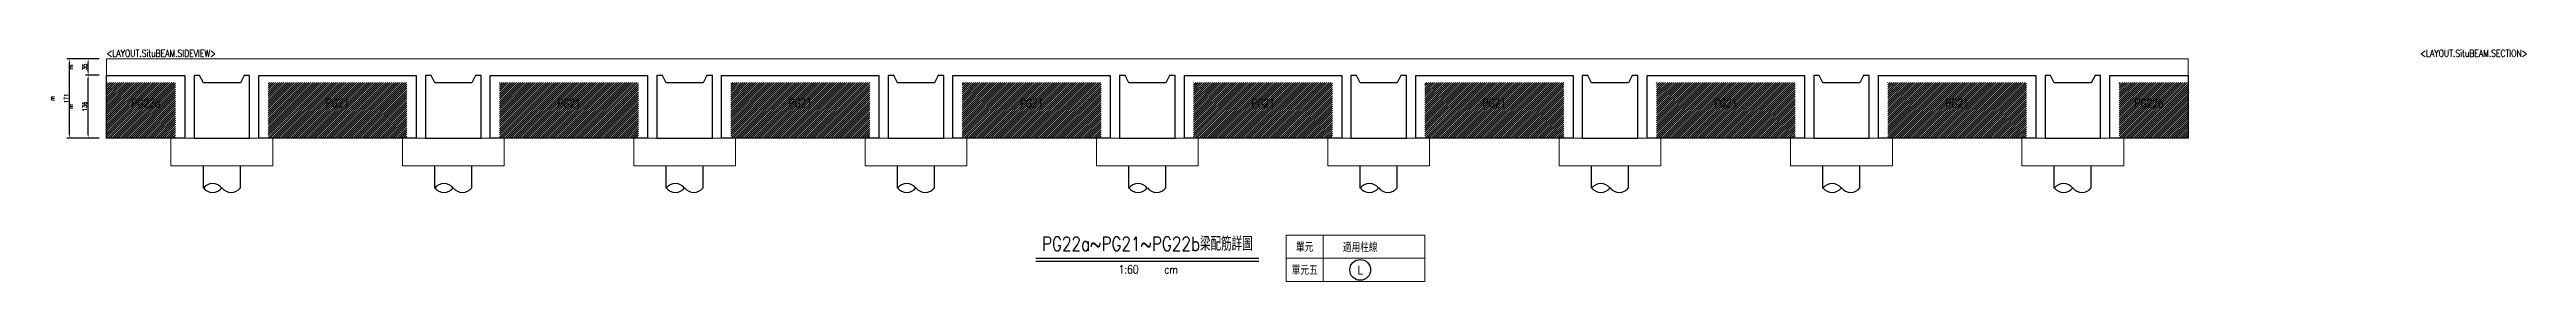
# Model space of a CAD drawing. Extents: x -4269 to 4964, y -19960 to 3841.
# Drawn here: x -389 to 4964, y -326 to 175 of the extents above; entities that cross this region are included whole.
import ezdxf
from ezdxf.enums import TextEntityAlignment as Align

# ---------------------------------------------------------------- set-up
doc = ezdxf.new("R2010")
doc.units = 0
doc.header["$LTSCALE"] = 3
doc.layers.get('0').update_dxf_attribs({"linetype": 'CONTINUOUS'})
for name, color, linetype in [('HB_0', 7, 'CONTINUOUS'), ('HB_DIM', 1, 'CONTINUOUS'), ('HB_SYMBOLS', 7, 'CONTINUOUS'), ('HB_TXT_CTEXT', 2, 'CONTINUOUS'), ('RCAD.PARM.Treatle', 2, 'CONTINUOUS')]:
    doc.layers.add(name, color=color, linetype=linetype)
doc.styles.get("Standard").update_dxf_attribs({"font": 'ROMANS.shx', "width": 0.8, "bigfont": 'LCHINA.shx'})
doc.dimstyles.new('30', dxfattribs={"dimscale": 3, "dimtxt": 3, "dimasz": 2.5, "dimexe": 2, "dimexo": 2, "dimgap": 1, "dimtad": 1, "dimdsep": 46, "dimtxsty": 'Standard', "dimcen": 0, "dimclrd": 256, "dimclre": 256, "dimclrt": 2, "dimadec": 0, "dimazin": 0, "dimtfac": 1, "dimtix": 1, "dimtmove": 2, "dimatfit": 3, "dimfxl": 0, "dimtolj": 1, "dimtzin": 0, "dimarcsym": 0})

msp = doc.modelspace()

# ---------------------------------------------------------------- texts
at = {"layer": 'HB_TXT_CTEXT', "linetype": 'Continuous', "width": 0.8}
for s, p in [('PG22a', (-180.927, 60.198)), ('PG21', (233.573, 60.198)), ('PG21', (733.573, 60.198)), ('PG21', (1233.573, 60.198)), ('PG21', (1733.573, 60.198)), ('PG21', (2233.573, 60.198)), ('PG21', (2733.573, 60.198)), ('PG21', (3233.573, 60.198)), ('PG21', (3733.573, 60.198)), ('PG22b', (4148.073, 60.198)), ('單元', (2323.573, -250.802)), ('適用柱線', (2443.573, -250.802)), ('單元五', (2323.573, -300.802))]:
    msp.add_text(s, height=18, dxfattribs=at).set_placement(p, align=Align.MIDDLE)
at = {"layer": 'RCAD.PARM.Treatle', "color": 4, "linetype": 'Continuous', "width": 0.8}
for s, p in [('<LAYOUT.SituBEAM.SIDEVIEW>', (-265.427, 155.198)), ('<LAYOUT.SituBEAM.SECTION>', (4734.573, 155.198))]:
    msp.add_text(s, height=15, rotation=360, dxfattribs=at).set_placement(p, align=Align.BOTTOM_LEFT)

# ---------------------------------------------------------------- blocks, each defined once
blk = doc.blocks.new('pile_vertical_with_pilecap')
at = {"linetype": 'Continuous'}
for p, q in [((-40, -48.1), (-40, 0)), ((-40, -48.1), (-40, 0)), ((40, -48.1), (40, 0)), ((40, -48.1), (40, 0))]:
    blk.add_line(p, q, dxfattribs=at)
for centre, start, end in [((-20, -64.1), 38.718, 141.282), ((-20, -64.1), 38.718, 141.282), ((-20, -32), 218.718, 321.282), ((-20, -32), 218.718, 321.282), ((20, -32), 218.718, 321.282), ((20, -32), 218.718, 321.282)]:
    blk.add_arc(centre, 25.6, start, end, dxfattribs=at)
blk = doc.blocks.new('*D88')
at = {"layer": 'HB_DIM', "linetype": 'Continuous', "lineweight": -2}
for p, q in [((-281.4, 155.2), (-351.4, 155.2)), ((-345.4, -8.3), (-345.4, 147.7)), ((-281.4, -15.8), (-351.4, -15.8))]:
    blk.add_line(p, q, dxfattribs=at)
at = {"layer": 'HB_DIM'}
for points in [[(-344.2, 147.7), (-346.7, 147.7), (-345.4, 155.2)], [(-346.7, -8.3), (-344.2, -8.3), (-345.4, -15.8)]]:
    blk.add_solid(points, dxfattribs=at)
at = {"layer": 'HB_DIM', "color": 2, "linetype": 'Continuous', "insert": (-367.9, 69.7), "char_height": 9, "attachment_point": 5, "rotation": 90}
blk.add_mtext('\\A1;m^J\\P171', dxfattribs=at)
blk = doc.blocks.new('*D89')
at = {"layer": 'HB_DIM', "linetype": 'Continuous', "lineweight": -2}
for p, q in [((-281.4, 120.2), (-311.4, 120.2)), ((-305.4, -8.3), (-305.4, 112.7)), ((-281.4, -15.8), (-311.4, -15.8))]:
    blk.add_line(p, q, dxfattribs=at)
at = {"layer": 'HB_DIM'}
for points in [[(-304.2, 112.7), (-306.7, 112.7), (-305.4, 120.2)], [(-306.7, -8.3), (-304.2, -8.3), (-305.4, -15.8)]]:
    blk.add_solid(points, dxfattribs=at)
at = {"layer": 'HB_DIM', "color": 2, "linetype": 'Continuous', "insert": (-327.9, 52.2), "char_height": 9, "attachment_point": 5, "rotation": 90}
blk.add_mtext('\\A1;m^J\\P136', dxfattribs=at)
blk = doc.blocks.new('*D90')
at = {"layer": 'HB_DIM', "linetype": 'Continuous', "lineweight": -2}
for p, q in [((-281.4, 155.2), (-311.4, 155.2)), ((-281.4, 120.2), (-311.4, 120.2)), ((-305.4, 127.7), (-305.4, 147.7))]:
    blk.add_line(p, q, dxfattribs=at)
at = {"layer": 'HB_DIM'}
for points in [[(-304.2, 147.7), (-306.7, 147.7), (-305.4, 155.2)], [(-306.7, 127.7), (-304.2, 127.7), (-305.4, 120.2)]]:
    blk.add_solid(points, dxfattribs=at)
at = {"layer": 'HB_DIM', "color": 2, "linetype": 'Continuous', "insert": (-327.9, 137.7), "char_height": 9, "attachment_point": 5, "rotation": 90}
blk.add_mtext('\\A1;m^J\\P35', dxfattribs=at)
blk = doc.blocks.new('title_beam')
at = {"color": 3, "linetype": 'Continuous'}
blk.add_line((-241.2, 0), (241.2, 0), dxfattribs=at)
at = {"color": 1, "linetype": 'Continuous'}
blk.add_line((-241.2, -6), (241.2, -6), dxfattribs=at)
at = {"color": 3, "linetype": 'Continuous', "width": 0.8}
blk.add_attdef('TITLE', text='', height=30, dxfattribs=at).set_placement((0, 33), align=Align.MIDDLE)
at = {"linetype": 'Continuous', "width": 0.8}
blk.add_attdef('SCALE', text='', height=18, dxfattribs=at).set_placement((-40.6, -24), align=Align.MIDDLE)
blk.add_attdef('CM', (36.5, -33), '', height=18, dxfattribs=at)
blk = doc.blocks.new('line_tag')
at = {"layer": 'HB_SYMBOLS', "color": 4, "linetype": 'Continuous'}
blk.add_circle((0, 0), 22.5, dxfattribs=at)
at = {"color": 4, "linetype": 'Continuous', "width": 0.8}
blk.add_attdef('A', text='', height=18, dxfattribs=at).set_placement((0, 0), align=Align.MIDDLE)

# ---------------------------------------------------------------- dimensions: what is measured, and where the dimension line sits
at = {"layer": 'HB_DIM', "linetype": 'Continuous'}
for base, p1, p2, picture, middle in [((-345.427, 155.198), (-275.427, -15.802), (-275.427, 155.198), '*D88', (-367.927, 69.698)), ((-305.427, 155.198), (-275.427, 120.198), (-275.427, 155.198), '*D90', (-327.927, 137.698)), ((-305.427, 120.198), (-275.427, -15.802), (-275.427, 120.198), '*D89', (-327.927, 52.198))]:
    dim = msp.add_linear_dim(base=base, p1=p1, p2=p2, angle=90, dimstyle='30', override={"dimtad": 4, "dimpost": 'm^J\\P<>'}, dxfattribs=at)
    dim.commit()
    dim.dimension.update_dxf_attribs({"geometry": picture, "text_midpoint": middle})

# ---------------------------------------------------------------- hatches: boundary and pattern name
at = {"layer": 'HB_0', "linetype": 'Continuous'}
h = msp.add_hatch(dxfattribs=at)
h.set_pattern_fill('ANSI31', color=256, style=0)
h.paths.add_polyline_path([(-265.427, 104.198), (-116.427, 104.198), (-116.427, -15.802), (-265.427, -15.802)], flags=17)
h = msp.add_hatch(dxfattribs=at)
h.set_pattern_fill('ANSI31', color=256, style=0)
h.paths.add_polyline_path([(83.573, 104.198), (383.573, 104.198), (383.573, -15.802), (83.573, -15.802)], flags=17)
h = msp.add_hatch(dxfattribs=at)
h.set_pattern_fill('ANSI31', color=256, style=0)
h.paths.add_polyline_path([(583.573, 104.198), (883.573, 104.198), (883.573, -15.802), (583.573, -15.802)], flags=17)
h = msp.add_hatch(dxfattribs=at)
h.set_pattern_fill('ANSI31', color=256, style=0)
h.paths.add_polyline_path([(1083.573, 104.198), (1383.573, 104.198), (1383.573, -15.802), (1083.573, -15.802)], flags=17)
h = msp.add_hatch(dxfattribs=at)
h.set_pattern_fill('ANSI31', color=256, style=0)
h.paths.add_polyline_path([(1583.573, 104.198), (1883.573, 104.198), (1883.573, -15.802), (1583.573, -15.802)], flags=17)
h = msp.add_hatch(dxfattribs=at)
h.set_pattern_fill('ANSI31', color=256, style=0)
h.paths.add_polyline_path([(2083.573, 104.198), (2383.573, 104.198), (2383.573, -15.802), (2083.573, -15.802)], flags=17)
h = msp.add_hatch(dxfattribs=at)
h.set_pattern_fill('ANSI31', color=256, style=0)
h.paths.add_polyline_path([(2583.573, 104.198), (2883.573, 104.198), (2883.573, -15.802), (2583.573, -15.802)], flags=17)
h = msp.add_hatch(dxfattribs=at)
h.set_pattern_fill('ANSI31', color=256, style=0)
h.paths.add_polyline_path([(3083.573, 104.198), (3383.573, 104.198), (3383.573, -15.802), (3083.573, -15.802)], flags=17)
h = msp.add_hatch(dxfattribs=at)
h.set_pattern_fill('ANSI31', color=256, style=0)
h.paths.add_polyline_path([(3583.573, 104.198), (3883.573, 104.198), (3883.573, -15.802), (3583.573, -15.802)], flags=17)
h = msp.add_hatch(dxfattribs=at)
h.set_pattern_fill('ANSI31', color=256, style=0)
h.paths.add_polyline_path([(4083.573, 104.198), (4232.573, 104.198), (4232.573, -15.802), (4083.573, -15.802)], flags=17)

# ---------------------------------------------------------------- linework, layer by layer
at = {"layer": 'HB_0', "lineweight": 5}
msp.add_lwpolyline([(-265.427, -15.802), (-265.427, 155.198), (4232.573, 155.198), (4232.573, -15.802), (-265.427, -15.802)], dxfattribs=at)
at = {"layer": 'HB_0', "color": 1, "linetype": 'Continuous'}
for points in [[(-265.427, 119.198), (-116.427, 119.198), (-96.427, 119.198), (-96.427, -15.802), (-116.427, -15.802), (-265.427, -15.802), (-265.427, 119.198)], [(43.573, -15.802), (43.573, 119.198), (31.573, 119.198), (23.573, 103.198), (-56.427, 103.198), (-64.427, 119.198), (-76.427, 119.198), (-76.427, -15.802), (43.573, -15.802)], [(63.573, 119.198), (83.573, 119.198), (383.573, 119.198), (403.573, 119.198), (403.573, -15.802), (383.573, -15.802), (83.573, -15.802), (63.573, -15.802), (63.573, 119.198)], [(543.573, -15.802), (543.573, 119.198), (531.573, 119.198), (523.573, 103.198), (443.573, 103.198), (435.573, 119.198), (423.573, 119.198), (423.573, -15.802), (543.573, -15.802)], [(563.573, 119.198), (583.573, 119.198), (883.573, 119.198), (903.573, 119.198), (903.573, -15.802), (883.573, -15.802), (583.573, -15.802), (563.573, -15.802), (563.573, 119.198)], [(1043.573, -15.802), (1043.573, 119.198), (1031.573, 119.198), (1023.573, 103.198), (943.573, 103.198), (935.573, 119.198), (923.573, 119.198), (923.573, -15.802), (1043.573, -15.802)], [(1063.573, 119.198), (1083.573, 119.198), (1383.573, 119.198), (1403.573, 119.198), (1403.573, -15.802), (1383.573, -15.802), (1083.573, -15.802), (1063.573, -15.802), (1063.573, 119.198)], [(1543.573, -15.802), (1543.573, 119.198), (1531.573, 119.198), (1523.573, 103.198), (1443.573, 103.198), (1435.573, 119.198), (1423.573, 119.198), (1423.573, -15.802), (1543.573, -15.802)], [(1563.573, 119.198), (1583.573, 119.198), (1883.573, 119.198), (1903.573, 119.198), (1903.573, -15.802), (1883.573, -15.802), (1583.573, -15.802), (1563.573, -15.802), (1563.573, 119.198)], [(2043.573, -15.802), (2043.573, 119.198), (2031.573, 119.198), (2023.573, 103.198), (1943.573, 103.198), (1935.573, 119.198), (1923.573, 119.198), (1923.573, -15.802), (2043.573, -15.802)], [(2063.573, 119.198), (2083.573, 119.198), (2383.573, 119.198), (2403.573, 119.198), (2403.573, -15.802), (2383.573, -15.802), (2083.573, -15.802), (2063.573, -15.802), (2063.573, 119.198)], [(2543.573, -15.802), (2543.573, 119.198), (2531.573, 119.198), (2523.573, 103.198), (2443.573, 103.198), (2435.573, 119.198), (2423.573, 119.198), (2423.573, -15.802), (2543.573, -15.802)], [(2563.573, 119.198), (2583.573, 119.198), (2883.573, 119.198), (2903.573, 119.198), (2903.573, -15.802), (2883.573, -15.802), (2583.573, -15.802), (2563.573, -15.802), (2563.573, 119.198)], [(3043.573, -15.802), (3043.573, 119.198), (3031.573, 119.198), (3023.573, 103.198), (2943.573, 103.198), (2935.573, 119.198), (2923.573, 119.198), (2923.573, -15.802), (3043.573, -15.802)], [(3063.573, 119.198), (3083.573, 119.198), (3383.573, 119.198), (3403.573, 119.198), (3403.573, -15.802), (3383.573, -15.802), (3083.573, -15.802), (3063.573, -15.802), (3063.573, 119.198)], [(3543.573, -15.802), (3543.573, 119.198), (3531.573, 119.198), (3523.573, 103.198), (3443.573, 103.198), (3435.573, 119.198), (3423.573, 119.198), (3423.573, -15.802), (3543.573, -15.802)], [(3563.573, 119.198), (3583.573, 119.198), (3883.573, 119.198), (3903.573, 119.198), (3903.573, -15.802), (3883.573, -15.802), (3583.573, -15.802), (3563.573, -15.802), (3563.573, 119.198)], [(4043.573, -15.802), (4043.573, 119.198), (4031.573, 119.198), (4023.573, 103.198), (3943.573, 103.198), (3935.573, 119.198), (3923.573, 119.198), (3923.573, -15.802), (4043.573, -15.802)], [(4063.573, 119.198), (4083.573, 119.198), (4232.573, 119.198), (4232.573, -15.802), (4083.573, -15.802), (4063.573, -15.802), (4063.573, 119.198)]]:
    msp.add_lwpolyline(points, dxfattribs=at)
at = {"layer": 'HB_0', "lineweight": 5}
for points in [[(-126.427, -75.802, -160), (93.573, -75.802, -160), (93.573, -15.802, -160), (-126.427, -15.802, -160), (-126.427, -75.802, -160)], [(373.573, -75.802, -160), (593.573, -75.802, -160), (593.573, -15.802, -160), (373.573, -15.802, -160), (373.573, -75.802, -160)], [(873.573, -75.802, -160), (1093.573, -75.802, -160), (1093.573, -15.802, -160), (873.573, -15.802, -160), (873.573, -75.802, -160)], [(1373.573, -75.802, -160), (1593.573, -75.802, -160), (1593.573, -15.802, -160), (1373.573, -15.802, -160), (1373.573, -75.802, -160)], [(1873.573, -75.802, -160), (2093.573, -75.802, -160), (2093.573, -15.802, -160), (1873.573, -15.802, -160), (1873.573, -75.802, -160)], [(2373.573, -75.802, -160), (2593.573, -75.802, -160), (2593.573, -15.802, -160), (2373.573, -15.802, -160), (2373.573, -75.802, -160)], [(2873.573, -75.802, -160), (3093.573, -75.802, -160), (3093.573, -15.802, -160), (2873.573, -15.802, -160), (2873.573, -75.802, -160)], [(3373.573, -75.802, -160), (3593.573, -75.802, -160), (3593.573, -15.802, -160), (3373.573, -15.802, -160), (3373.573, -75.802, -160)], [(3873.573, -75.802, -160), (4093.573, -75.802, -160), (4093.573, -15.802, -160), (3873.573, -15.802, -160), (3873.573, -75.802, -160)]]:
    msp.add_polyline3d(points, dxfattribs=at)
at = {"layer": 'HB_TXT_CTEXT', "color": 4, "lineweight": 5, "true_color": 0x00ffff}
for p, q in [((2363.573, -225.802), (2363.573, -325.802)), ((2283.573, -275.802), (2583.573, -275.802))]:
    msp.add_line(p, q, dxfattribs=at)
msp.add_lwpolyline([(2283.573, -225.802), (2283.573, -325.802), (2583.573, -325.802), (2583.573, -225.802), (2283.573, -225.802)], dxfattribs=at)

# ---------------------------------------------------------------- block references
at = {"layer": 'HB_0', "linetype": 'Continuous'}
for p in [(-16.427, -75.802, -160), (483.573, -75.802, -160), (983.573, -75.802, -160), (1483.573, -75.802, -160), (1983.573, -75.802, -160), (2483.573, -75.802, -160), (2983.573, -75.802, -160), (3483.573, -75.802, -160), (3983.573, -75.802, -160)]:
    msp.add_blockref('pile_vertical_with_pilecap', p, dxfattribs=at)
at = {"layer": 'HB_TXT_CTEXT', "linetype": 'Continuous'}
for name, p, values in [('title_beam', (1983.573, -275.802), {'TITLE': 'PG22a~PG21~PG22b梁配筋詳圖', 'SCALE': '1:60', 'CM': 'cm'}), ('line_tag', (2443.573, -300.802), {'A': 'L'})]:
    msp.add_blockref(name, p, dxfattribs=at).add_auto_attribs(values)

msp.set_redraw_order([(e.dxf.handle, doc.entitydb.next_handle()) for e in msp.query("TEXT MTEXT ATTDEF DIMENSION ARC_DIMENSION")])  # texts and dimensions are drawn at this point

doc.saveas('drawing.dxf')
